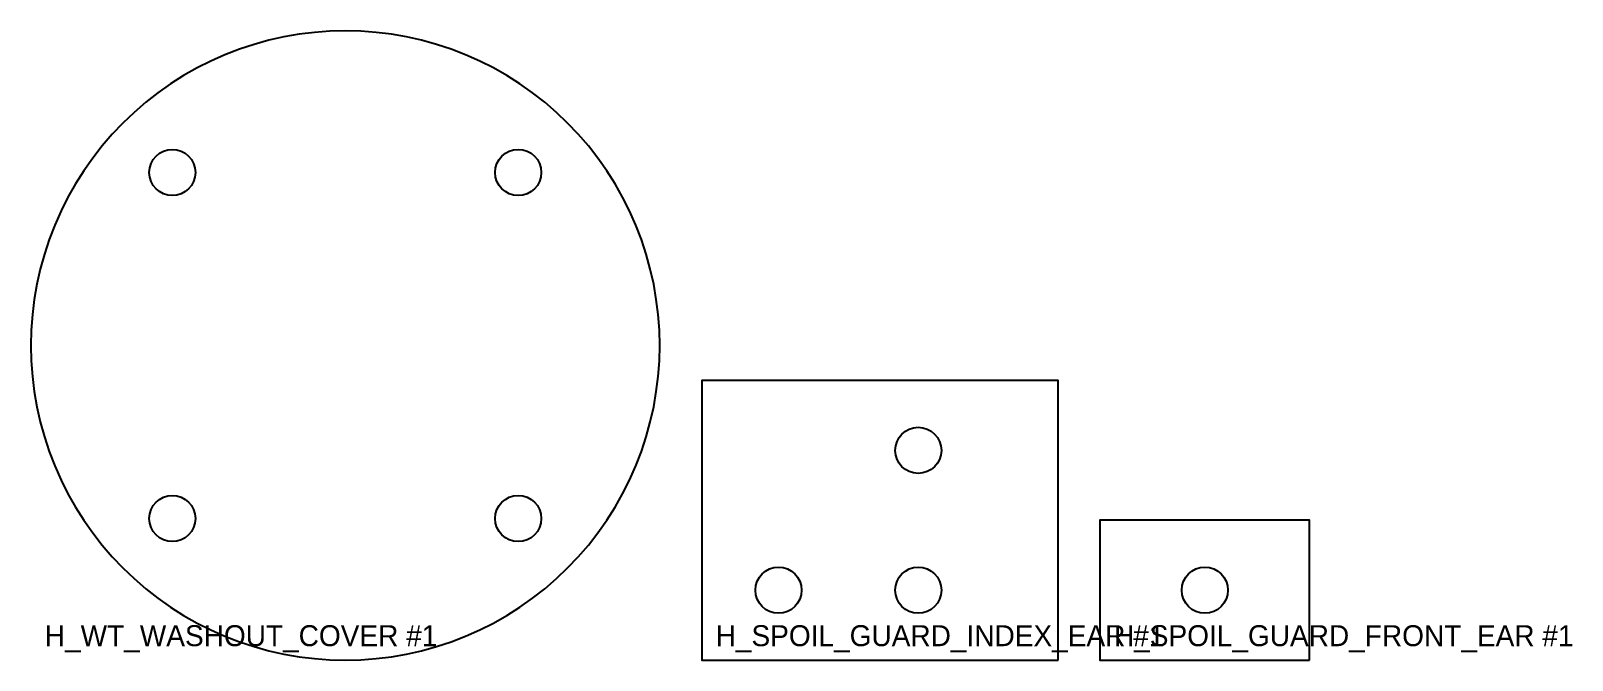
# Model space of a CAD drawing. Header units: millimetres. Extents: x 0 to 1219, y 0 to 2438.
# Drawn here: x 10 to 230.6, y 10 to 100 of the extents above; entities that cross this region are included whole.
import ezdxf

# ---------------------------------------------------------------- set-up
doc = ezdxf.new("R2010")
doc.units = ezdxf.units.MM
for name, color, linetype in [('CUT_HOLES', 7, 'Continuous'), ('CUT_OUTER', 7, 'Continuous'), ('PART_MARK_NO_CUT', 7, 'Continuous')]:
    doc.layers.add(name, color=color, linetype=linetype)

msp = doc.modelspace()

# ---------------------------------------------------------------- texts
at = {"layer": 'PART_MARK_NO_CUT'}
for s, p in [('H_WT_WASHOUT_COVER #1', (12, 12)), ('H_SPOIL_GUARD_INDEX_EAR #1', (108, 12)), ('H_SPOIL_GUARD_FRONT_EAR #1', (165, 12))]:
    msp.add_text(s, height=3, dxfattribs=at).set_placement(p)

# ---------------------------------------------------------------- linework, layer by layer
at = {"layer": 'CUT_HOLES'}
for centre in [(30.25, 79.75), (79.75, 79.75), (137, 40), (30.25, 30.25), (79.75, 30.25), (117, 20), (137, 20), (178, 20)]:
    msp.add_circle(centre, 3.3, dxfattribs=at)
at = {"layer": 'CUT_OUTER'}
for points in [[(100, 55), (99.95, 57.21), (99.78, 59.41), (99.51, 61.6), (99.14, 63.78), (98.65, 65.93), (98.06, 68.06), (97.37, 70.16), (96.57, 72.22), (95.68, 74.24), (94.69, 76.21), (93.6, 78.13), (92.42, 80), (91.14, 81.81), (89.79, 83.55), (88.34, 85.22), (86.82, 86.82), (85.22, 88.34), (83.55, 89.79), (81.81, 91.14), (80, 92.42), (78.13, 93.6), (76.21, 94.69), (74.24, 95.68), (72.22, 96.57), (70.16, 97.37), (68.06, 98.06), (65.93, 98.65), (63.78, 99.14), (61.6, 99.51), (59.41, 99.78), (57.21, 99.95), (55, 100), (52.79, 99.95), (50.59, 99.78), (48.4, 99.51), (46.22, 99.14), (44.07, 98.65), (41.94, 98.06), (39.84, 97.37), (37.78, 96.57), (35.76, 95.68), (33.79, 94.69), (31.87, 93.6), (30, 92.42), (28.19, 91.14), (26.45, 89.79), (24.78, 88.34), (23.18, 86.82), (21.66, 85.22), (20.21, 83.55), (18.86, 81.81), (17.58, 80), (16.4, 78.13), (15.31, 76.21), (14.32, 74.24), (13.43, 72.22), (12.63, 70.16), (11.94, 68.06), (11.35, 65.93), (10.86, 63.78), (10.49, 61.6), (10.22, 59.41), (10.05, 57.21), (10, 55), (10.05, 52.79), (10.22, 50.59), (10.49, 48.4), (10.86, 46.22), (11.35, 44.07), (11.94, 41.94), (12.63, 39.84), (13.43, 37.78), (14.32, 35.76), (15.31, 33.79), (16.4, 31.87), (17.58, 30), (18.86, 28.19), (20.21, 26.45), (21.66, 24.78), (23.18, 23.18), (24.78, 21.66), (26.45, 20.21), (28.19, 18.86), (30, 17.58), (31.87, 16.4), (33.79, 15.31), (35.76, 14.32), (37.78, 13.43), (39.84, 12.63), (41.94, 11.94), (44.07, 11.35), (46.22, 10.86), (48.4, 10.49), (50.59, 10.22), (52.79, 10.05), (55, 10), (57.21, 10.05), (59.41, 10.22), (61.6, 10.49), (63.78, 10.86), (65.93, 11.35), (68.06, 11.94), (70.16, 12.63), (72.22, 13.43), (74.24, 14.32), (76.21, 15.31), (78.13, 16.4), (80, 17.58), (81.81, 18.86), (83.55, 20.21), (85.22, 21.66), (86.82, 23.18), (88.34, 24.78), (89.79, 26.45), (91.14, 28.19), (92.42, 30), (93.6, 31.87), (94.69, 33.79), (95.68, 35.76), (96.57, 37.78), (97.37, 39.84), (98.06, 41.94), (98.65, 44.07), (99.14, 46.22), (99.51, 48.4), (99.78, 50.59), (99.95, 52.79)], [(157, 10), (157, 50), (106, 50), (106, 10)], [(193, 10), (193, 30), (163, 30), (163, 10)]]:
    msp.add_lwpolyline(points, close=True, dxfattribs=at)

msp.set_redraw_order([(e.dxf.handle, doc.entitydb.next_handle()) for e in msp.query("TEXT MTEXT ATTDEF DIMENSION ARC_DIMENSION")])  # texts and dimensions are drawn at this point

doc.saveas('drawing.dxf')
